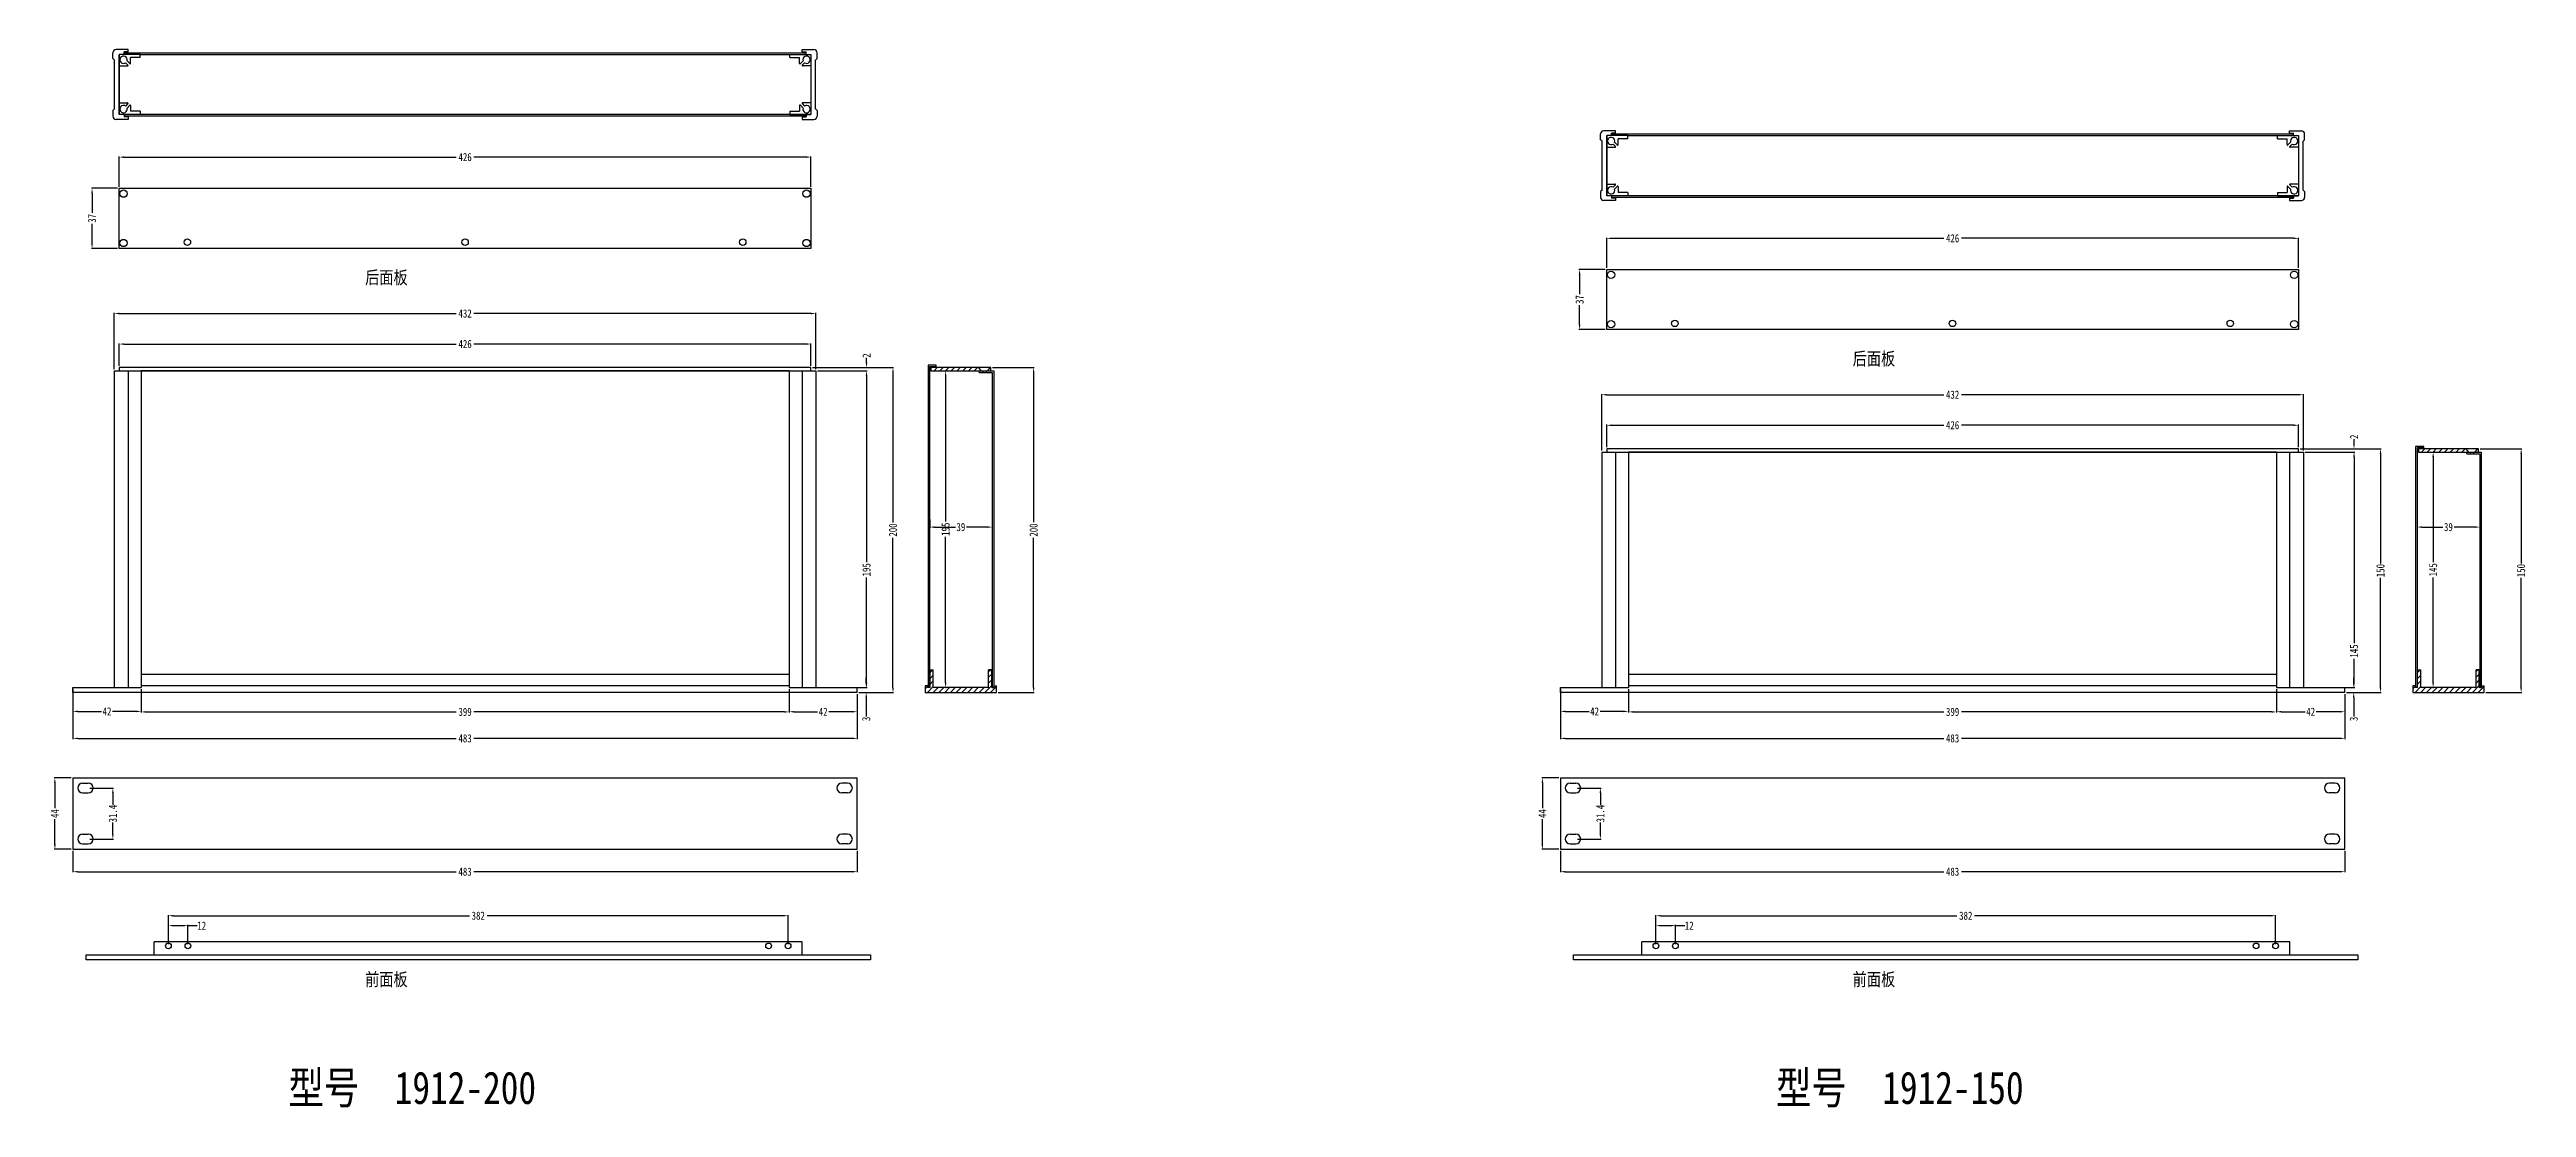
# Model space of a CAD drawing. Extents: x 242 to 3510, y -658 to 94.
# Drawn here: x 1985 to 3510, y -658 to -6 of the extents above; entities that cross this region are included whole.
import ezdxf

# ---------------------------------------------------------------- set-up
doc = ezdxf.new("R2010")
doc.units = 0
doc.header["$LTSCALE"] = 1.21
doc.header["$MEASUREMENT"] = 0
doc.layers.get('0').update_dxf_attribs({"linetype": 'CONTINUOUS'})
doc.layers.get('Defpoints').update_dxf_attribs({"linetype": 'CONTINUOUS'})
doc.styles.get("Standard").update_dxf_attribs({"font": 'txt', "width": 0.8})
doc.dimstyles.get("Standard").update_dxf_attribs({"dimtxt": 0.15625, "dimasz": 0.1875, "dimexe": 0.18, "dimexo": 0.0625, "dimgap": 0.09, "dimtad": 0, "dimtih": 1, "dimtoh": 1, "dimzin": 4, "dimdsep": 46, "dimtxsty": 'Standard', "dimcen": 0.09, "dimadec": 0, "dimazin": 0, "dimtp": 0.01, "dimtm": 0.01, "dimtfac": 1, "dimtofl": 0, "dimtmove": 0, "dimatfit": 3, "dimfxl": 0, "dimtolj": 1, "dimtzin": 4, "dimarcsym": 0})

msp = doc.modelspace()

# ---------------------------------------------------------------- texts
at = {"color": 1, "attachment_point": 1}
for s, insert, char_height, width in [('{\\f宋体|b0|i0|c134|p54;后面板}', (2179.26, -142.48), 8, 49.0692), ('{\\f宋体|b0|i0|c134|p54;后面板}', (3095.26, -192.48), 8, 49.0692), ('{\\f宋体|b0|i0|c134|p54;前面板}', (2179.26, -574.67), 8, 49.0692), ('{\\f宋体|b0|i0|c134|p54;前面板}', (3095.26, -574.67), 8, 49.0692), ('{\\fSimSun|b0|i0|c134|p2;型号}  1912-200', (2132.03, -635.4), 20, 184.3778), ('{\\fSimSun|b0|i0|c134|p2;型号}  1912-150', (3048.03, -635.4), 20, 184.3778)]:
    msp.add_mtext(s, dxfattribs=dict(at, insert=insert, char_height=char_height, width=width))

# ---------------------------------------------------------------- blocks, each defined once
blk = doc.blocks.new('*D42')
at = {"color": 0, "lineweight": -2}
for p, q in [((1999.3, -499.6), (1999.3, -512.7)), ((2482.3, -499.6), (2482.3, -512.7)), ((2002.3, -512.4), (2235.4, -512.4)), ((2479.3, -512.4), (2246.2, -512.4))]:
    blk.add_line(p, q, dxfattribs=at)
at = {"color": 0}
for points in [[(2002.3, -511.9), (2002.3, -512.9), (1999.3, -512.4)], [(2479.3, -511.9), (2479.3, -512.9), (2482.3, -512.4)]]:
    blk.add_solid(points, dxfattribs=at)
at = {"layer": 'Defpoints', "color": 0}
for p in [(1999.3, -498.6), (2482.3, -498.6), (1999.3, -512.4)]:
    blk.add_point(p, dxfattribs=at)
at = {"color": 0, "insert": (2240.8, -512.4), "char_height": 5, "attachment_point": 5}
blk.add_mtext('\\A1;483', dxfattribs=at)
blk = doc.blocks.new('*D43')
at = {"color": 0, "lineweight": -2}
for p, q in [((1998.3, -454.6), (1987.8, -454.6)), ((1988.2, -457.6), (1988.2, -473.2)), ((1988.2, -495.6), (1988.2, -480)), ((1998.3, -498.6), (1987.8, -498.6))]:
    blk.add_line(p, q, dxfattribs=at)
at = {"color": 0}
for points in [[(1987.7, -457.6), (1988.7, -457.6), (1988.2, -454.6)], [(1987.7, -495.6), (1988.7, -495.6), (1988.2, -498.6)]]:
    blk.add_solid(points, dxfattribs=at)
at = {"layer": 'Defpoints', "color": 0}
for p in [(1999.3, -454.6), (1988.2, -498.6), (1999.3, -498.6)]:
    blk.add_point(p, dxfattribs=at)
at = {"color": 0, "insert": (1988.2, -476.6), "char_height": 5, "attachment_point": 5, "rotation": 90}
blk.add_mtext('\\A1;44', dxfattribs=at)
blk = doc.blocks.new('*D44')
at = {"color": 0, "lineweight": -2}
for p, q in [((2565.6, -202), (2591.3, -202)), ((2590.9, -205), (2590.9, -297.2)), ((2590.9, -399), (2590.9, -306.8)), ((2569.1, -402), (2591.3, -402))]:
    blk.add_line(p, q, dxfattribs=at)
at = {"color": 0}
for points in [[(2590.4, -205), (2591.4, -205), (2590.9, -202)], [(2590.4, -399), (2591.4, -399), (2590.9, -402)]]:
    blk.add_solid(points, dxfattribs=at)
at = {"layer": 'Defpoints', "color": 0}
for p in [(2564.6, -202), (2568.1, -402), (2590.9, -402)]:
    blk.add_point(p, dxfattribs=at)
at = {"color": 0, "insert": (2590.9, -302), "char_height": 5, "attachment_point": 5, "rotation": 90}
blk.add_mtext('\\A1;200', dxfattribs=at)
blk = doc.blocks.new('*D45')
at = {"color": 0, "lineweight": -2}
for p, q in [((2027.8, -90.6), (2027.8, -72)), ((2030.8, -72.4), (2235.4, -72.4)), ((2450.8, -72.4), (2246.2, -72.4)), ((2453.8, -90.6), (2453.8, -72))]:
    blk.add_line(p, q, dxfattribs=at)
at = {"color": 0}
for points in [[(2030.8, -71.9), (2030.8, -72.9), (2027.8, -72.4)], [(2450.8, -71.9), (2450.8, -72.9), (2453.8, -72.4)]]:
    blk.add_solid(points, dxfattribs=at)
at = {"layer": 'Defpoints', "color": 0}
for p in [(2453.8, -72.4), (2027.8, -91.6), (2453.8, -91.6)]:
    blk.add_point(p, dxfattribs=at)
at = {"color": 0, "insert": (2240.8, -72.4), "char_height": 5, "attachment_point": 5}
blk.add_mtext('\\A1;426', dxfattribs=at)
blk = doc.blocks.new('*D46')
at = {"color": 0, "lineweight": -2}
for p, q in [((2026.8, -91.6), (2010.7, -91.6)), ((2011.1, -94.6), (2011.1, -106.7)), ((2011.1, -125.6), (2011.1, -113.5)), ((2026.8, -128.6), (2010.7, -128.6))]:
    blk.add_line(p, q, dxfattribs=at)
at = {"color": 0}
for points in [[(2010.6, -94.6), (2011.6, -94.6), (2011.1, -91.6)], [(2010.6, -125.6), (2011.6, -125.6), (2011.1, -128.6)]]:
    blk.add_solid(points, dxfattribs=at)
at = {"layer": 'Defpoints', "color": 0}
for p in [(2011.1, -91.6), (2027.8, -91.6), (2027.8, -128.6)]:
    blk.add_point(p, dxfattribs=at)
at = {"color": 0, "insert": (2011.1, -110.1), "char_height": 5, "attachment_point": 5, "rotation": 90}
blk.add_mtext('\\A1;37', dxfattribs=at)
blk = doc.blocks.new('*D47')
at = {"color": 0, "lineweight": -2}
for p, q in [((2024.8, -203), (2024.8, -168.3)), ((2027.8, -168.7), (2235.4, -168.7)), ((2453.8, -168.7), (2246.2, -168.7)), ((2456.8, -203), (2456.8, -168.3))]:
    blk.add_line(p, q, dxfattribs=at)
at = {"color": 0}
for points in [[(2027.8, -168.2), (2027.8, -169.2), (2024.8, -168.7)], [(2453.8, -168.2), (2453.8, -169.2), (2456.8, -168.7)]]:
    blk.add_solid(points, dxfattribs=at)
at = {"layer": 'Defpoints', "color": 0}
for p in [(2456.8, -168.7), (2024.8, -204), (2456.8, -204)]:
    blk.add_point(p, dxfattribs=at)
at = {"color": 0, "insert": (2240.8, -168.7), "char_height": 5, "attachment_point": 5}
blk.add_mtext('\\A1;432', dxfattribs=at)
blk = doc.blocks.new('*D48')
at = {"color": 0, "lineweight": -2}
for p, q in [((2027.8, -201), (2027.8, -187.1)), ((2030.8, -187.5), (2235.4, -187.5)), ((2450.8, -187.5), (2246.2, -187.5)), ((2453.8, -201), (2453.8, -187.1))]:
    blk.add_line(p, q, dxfattribs=at)
at = {"color": 0}
for points in [[(2030.8, -187), (2030.8, -188), (2027.8, -187.5)], [(2450.8, -187), (2450.8, -188), (2453.8, -187.5)]]:
    blk.add_solid(points, dxfattribs=at)
at = {"layer": 'Defpoints', "color": 0}
for p in [(2453.8, -187.5), (2027.8, -202), (2453.8, -202)]:
    blk.add_point(p, dxfattribs=at)
at = {"color": 0, "insert": (2240.8, -187.5), "char_height": 5, "attachment_point": 5}
blk.add_mtext('\\A1;426', dxfattribs=at)
blk = doc.blocks.new('*D49')
at = {"color": 0, "lineweight": -2}
for p, q in [((2457.8, -204), (2488.4, -204)), ((2488, -207), (2488, -321.7)), ((2488, -396), (2488, -331.3)), ((2457.8, -399), (2488.4, -399))]:
    blk.add_line(p, q, dxfattribs=at)
at = {"color": 0}
for points in [[(2487.5, -207), (2488.5, -207), (2488, -204)], [(2487.5, -396), (2488.5, -396), (2488, -399)]]:
    blk.add_solid(points, dxfattribs=at)
at = {"layer": 'Defpoints', "color": 0}
for p in [(2456.8, -204), (2456.8, -399), (2488, -399)]:
    blk.add_point(p, dxfattribs=at)
at = {"color": 0, "insert": (2488, -326.5), "char_height": 5, "attachment_point": 5, "rotation": 90}
blk.add_mtext('\\A1;195', dxfattribs=at)
blk = doc.blocks.new('*D50')
at = {"color": 0, "lineweight": -2}
for p, q in [((2488, -199), (2488, -196)), ((2454.8, -202), (2488.4, -202)), ((2457.8, -204), (2488.4, -204)), ((2488, -207), (2488, -210))]:
    blk.add_line(p, q, dxfattribs=at)
at = {"color": 0}
for points in [[(2487.5, -199), (2488.5, -199), (2488, -202)], [(2487.5, -207), (2488.5, -207), (2488, -204)]]:
    blk.add_solid(points, dxfattribs=at)
at = {"layer": 'Defpoints', "color": 0}
for p in [(2453.8, -202), (2456.8, -204), (2488, -202)]:
    blk.add_point(p, dxfattribs=at)
at = {"color": 0, "insert": (2488, -194.6), "char_height": 5, "attachment_point": 5, "rotation": 90}
blk.add_mtext('\\A1;2', dxfattribs=at)
blk = doc.blocks.new('*D51')
at = {"color": 0, "lineweight": -2}
for p, q in [((2487.8, -396), (2487.8, -393)), ((2483.3, -399), (2488.2, -399)), ((2483.3, -402.1), (2488.2, -402.1)), ((2487.8, -405.1), (2487.8, -416.9))]:
    blk.add_line(p, q, dxfattribs=at)
at = {"color": 0}
for points in [[(2487.3, -396), (2488.3, -396), (2487.8, -399)], [(2487.3, -405.1), (2488.3, -405.1), (2487.8, -402.1)]]:
    blk.add_solid(points, dxfattribs=at)
at = {"layer": 'Defpoints', "color": 0}
for p in [(2482.3, -399), (2482.3, -402.1), (2487.8, -402.1)]:
    blk.add_point(p, dxfattribs=at)
at = {"color": 0, "insert": (2487.8, -418.3), "char_height": 5, "attachment_point": 5, "rotation": 90}
blk.add_mtext('\\A1;3', dxfattribs=at)
blk = doc.blocks.new('*D52')
at = {"color": 0, "lineweight": -2}
for p, q in [((2041.3, -400), (2041.3, -414.4)), ((2440.3, -400), (2440.3, -414.4)), ((2044.3, -414), (2235.4, -414)), ((2437.3, -414), (2246.2, -414))]:
    blk.add_line(p, q, dxfattribs=at)
at = {"color": 0}
for points in [[(2044.3, -413.5), (2044.3, -414.5), (2041.3, -414)], [(2437.3, -413.5), (2437.3, -414.5), (2440.3, -414)]]:
    blk.add_solid(points, dxfattribs=at)
at = {"layer": 'Defpoints', "color": 0}
for p in [(2041.3, -399), (2440.3, -399), (2440.3, -414)]:
    blk.add_point(p, dxfattribs=at)
at = {"color": 0, "insert": (2240.8, -414), "char_height": 5, "attachment_point": 5}
blk.add_mtext('\\A1;399', dxfattribs=at)
blk = doc.blocks.new('*D53')
at = {"color": 0, "lineweight": -2}
for p, q in [((1999.3, -403), (1999.3, -430.7)), ((2482.3, -403), (2482.3, -430.7)), ((2002.3, -430.3), (2235.4, -430.3)), ((2479.3, -430.3), (2246.2, -430.3))]:
    blk.add_line(p, q, dxfattribs=at)
at = {"color": 0}
for points in [[(2002.3, -429.8), (2002.3, -430.8), (1999.3, -430.3)], [(2479.3, -429.8), (2479.3, -430.8), (2482.3, -430.3)]]:
    blk.add_solid(points, dxfattribs=at)
at = {"layer": 'Defpoints', "color": 0}
for p in [(1999.3, -402), (2482.3, -402), (1999.3, -430.3)]:
    blk.add_point(p, dxfattribs=at)
at = {"color": 0, "insert": (2240.8, -430.3), "char_height": 5, "attachment_point": 5}
blk.add_mtext('\\A1;483', dxfattribs=at)
blk = doc.blocks.new('*D54')
at = {"color": 0, "lineweight": -2}
for p, q in [((1999.3, -400), (1999.3, -414.1)), ((2041.3, -400), (2041.3, -414.1)), ((2002.3, -413.7), (2016.9, -413.7)), ((2038.3, -413.7), (2023.7, -413.7))]:
    blk.add_line(p, q, dxfattribs=at)
at = {"color": 0}
for points in [[(2002.3, -413.2), (2002.3, -414.2), (1999.3, -413.7)], [(2038.3, -413.2), (2038.3, -414.2), (2041.3, -413.7)]]:
    blk.add_solid(points, dxfattribs=at)
at = {"layer": 'Defpoints', "color": 0}
for p in [(1999.3, -399), (2041.3, -399), (2041.3, -413.7)]:
    blk.add_point(p, dxfattribs=at)
at = {"color": 0, "insert": (2020.3, -413.7), "char_height": 5, "attachment_point": 5}
blk.add_mtext('\\A1;42', dxfattribs=at)
blk = doc.blocks.new('*D55')
at = {"color": 0, "lineweight": -2}
for p, q in [((2440.3, -400), (2440.3, -414.3)), ((2482.3, -403), (2482.3, -414.3)), ((2443.3, -413.9), (2457.9, -413.9)), ((2479.3, -413.9), (2464.7, -413.9))]:
    blk.add_line(p, q, dxfattribs=at)
at = {"color": 0}
for points in [[(2443.3, -413.4), (2443.3, -414.4), (2440.3, -413.9)], [(2479.3, -413.4), (2479.3, -414.4), (2482.3, -413.9)]]:
    blk.add_solid(points, dxfattribs=at)
at = {"layer": 'Defpoints', "color": 0}
for p in [(2440.3, -399), (2482.3, -402), (2482.3, -413.9)]:
    blk.add_point(p, dxfattribs=at)
at = {"color": 0, "insert": (2461.3, -413.9), "char_height": 5, "attachment_point": 5}
blk.add_mtext('\\A1;42', dxfattribs=at)
blk = doc.blocks.new('*D56')
at = {"color": 0, "lineweight": -2}
for p, q in [((2009.8, -460.9), (2024.3, -460.9)), ((2023.9, -463.9), (2023.9, -471.2)), ((2023.9, -489.3), (2023.9, -482)), ((2009.8, -492.3), (2024.3, -492.3))]:
    blk.add_line(p, q, dxfattribs=at)
at = {"color": 0}
for points in [[(2023.4, -463.9), (2024.4, -463.9), (2023.9, -460.9)], [(2023.4, -489.3), (2024.4, -489.3), (2023.9, -492.3)]]:
    blk.add_solid(points, dxfattribs=at)
at = {"layer": 'Defpoints', "color": 0}
for p in [(2008.8, -460.9), (2008.8, -492.3), (2023.9, -492.3)]:
    blk.add_point(p, dxfattribs=at)
at = {"color": 0, "insert": (2023.9, -476.6), "char_height": 5, "attachment_point": 5, "rotation": 90}
blk.add_mtext('\\A1;31.4', dxfattribs=at)
blk = doc.blocks.new('*D57')
at = {"color": 0, "lineweight": -2}
for p, q in [((2058.1, -557.1), (2058.1, -539.1)), ((2061.1, -539.5), (2243.5, -539.5)), ((2436.7, -539.5), (2254.3, -539.5)), ((2439.7, -557.1), (2439.7, -539.1))]:
    blk.add_line(p, q, dxfattribs=at)
at = {"color": 0}
for points in [[(2061.1, -539), (2061.1, -540), (2058.1, -539.5)], [(2436.7, -539), (2436.7, -540), (2439.7, -539.5)]]:
    blk.add_solid(points, dxfattribs=at)
at = {"layer": 'Defpoints', "color": 0}
for p in [(2058.1, -539.5), (2058.1, -558.1), (2439.7, -558.1)]:
    blk.add_point(p, dxfattribs=at)
at = {"color": 0, "insert": (2248.9, -539.5), "char_height": 5, "attachment_point": 5}
blk.add_mtext('\\A1;382', dxfattribs=at)
blk = doc.blocks.new('*D58')
at = {"color": 0, "lineweight": -2}
for p, q in [((2058.1, -557.1), (2058.1, -545.2)), ((2061.1, -545.6), (2067.1, -545.6)), ((2070.1, -557.1), (2070.1, -545.2)), ((2070.1, -545.6), (2075.9, -545.6))]:
    blk.add_line(p, q, dxfattribs=at)
at = {"color": 0}
for points in [[(2061.1, -545.1), (2061.1, -546.1), (2058.1, -545.6)], [(2067.1, -545.1), (2067.1, -546.1), (2070.1, -545.6)]]:
    blk.add_solid(points, dxfattribs=at)
at = {"layer": 'Defpoints', "color": 0}
for p in [(2058.1, -545.6), (2058.1, -558.1), (2070.1, -558.1)]:
    blk.add_point(p, dxfattribs=at)
at = {"color": 0, "insert": (2078.6, -545.6), "char_height": 5, "attachment_point": 5}
blk.add_mtext('\\A1;12', dxfattribs=at)
blk = doc.blocks.new('*D59')
at = {"color": 0, "lineweight": -2}
for p, q in [((2526.9, -295.6), (2526.9, -300.6)), ((2529.9, -300.2), (2542.7, -300.2)), ((2562.4, -300.2), (2549.6, -300.2)), ((2565.4, -296), (2565.4, -300.6))]:
    blk.add_line(p, q, dxfattribs=at)
at = {"color": 0}
for points in [[(2529.9, -299.7), (2529.9, -300.7), (2526.9, -300.2)], [(2562.4, -299.7), (2562.4, -300.7), (2565.4, -300.2)]]:
    blk.add_solid(points, dxfattribs=at)
at = {"layer": 'Defpoints', "color": 0}
for p in [(2526.9, -294.6), (2526.9, -300.2), (2565.4, -295)]:
    blk.add_point(p, dxfattribs=at)
at = {"color": 0, "insert": (2546.1, -300.2), "char_height": 5, "attachment_point": 5}
blk.add_mtext('\\A1;39', dxfattribs=at)
blk = doc.blocks.new('*D60')
at = {"color": 0, "lineweight": -2}
for p, q in [((2536.7, -207), (2536.7, -296.7)), ((2537.7, -204), (2537.1, -204)), ((2536.7, -396), (2536.7, -306.3)), ((2536.6, -399), (2537.1, -399))]:
    blk.add_line(p, q, dxfattribs=at)
at = {"color": 0}
for points in [[(2536.2, -207), (2537.2, -207), (2536.7, -204)], [(2536.2, -396), (2537.2, -396), (2536.7, -399)]]:
    blk.add_solid(points, dxfattribs=at)
at = {"layer": 'Defpoints', "color": 0}
for p in [(2536.7, -204), (2536.7, -204), (2535.6, -399)]:
    blk.add_point(p, dxfattribs=at)
at = {"color": 0, "insert": (2536.7, -301.5), "char_height": 5, "attachment_point": 5, "rotation": 90}
blk.add_mtext('\\A1;195', dxfattribs=at)
blk = doc.blocks.new('*D41')
at = {"color": 0, "lineweight": -2}
for p, q in [((2454.8, -202), (2504.7, -202)), ((2504.3, -205), (2504.3, -297.3)), ((2504.3, -399.1), (2504.3, -306.8)), ((2483.3, -402.1), (2504.7, -402.1))]:
    blk.add_line(p, q, dxfattribs=at)
at = {"color": 0}
for points in [[(2503.8, -205), (2504.8, -205), (2504.3, -202)], [(2503.8, -399.1), (2504.8, -399.1), (2504.3, -402.1)]]:
    blk.add_solid(points, dxfattribs=at)
at = {"layer": 'Defpoints', "color": 0}
for p in [(2453.8, -202), (2482.3, -402.1), (2504.3, -402.1)]:
    blk.add_point(p, dxfattribs=at)
at = {"color": 0, "insert": (2504.3, -302), "char_height": 5, "attachment_point": 5, "rotation": 90}
blk.add_mtext('\\A1;200', dxfattribs=at)
blk = doc.blocks.new('*D61')
at = {"color": 0, "lineweight": -2}
for p, q in [((2915.3, -499.6), (2915.3, -512.7)), ((3398.3, -499.6), (3398.3, -512.7)), ((2918.3, -512.4), (3151.4, -512.4)), ((3395.3, -512.4), (3162.2, -512.4))]:
    blk.add_line(p, q, dxfattribs=at)
at = {"color": 0}
for points in [[(2918.3, -511.9), (2918.3, -512.9), (2915.3, -512.4)], [(3395.3, -511.9), (3395.3, -512.9), (3398.3, -512.4)]]:
    blk.add_solid(points, dxfattribs=at)
at = {"layer": 'Defpoints', "color": 0}
for p in [(2915.3, -498.6), (3398.3, -498.6), (2915.3, -512.4)]:
    blk.add_point(p, dxfattribs=at)
at = {"color": 0, "insert": (3156.8, -512.4), "char_height": 5, "attachment_point": 5}
blk.add_mtext('\\A1;483', dxfattribs=at)
blk = doc.blocks.new('*D62')
at = {"color": 0, "lineweight": -2}
for p, q in [((2914.3, -454.6), (2903.8, -454.6)), ((2904.2, -457.6), (2904.2, -473.2)), ((2904.2, -495.6), (2904.2, -480)), ((2914.3, -498.6), (2903.8, -498.6))]:
    blk.add_line(p, q, dxfattribs=at)
at = {"color": 0}
for points in [[(2903.7, -457.6), (2904.7, -457.6), (2904.2, -454.6)], [(2903.7, -495.6), (2904.7, -495.6), (2904.2, -498.6)]]:
    blk.add_solid(points, dxfattribs=at)
at = {"layer": 'Defpoints', "color": 0}
for p in [(2915.3, -454.6), (2904.2, -498.6), (2915.3, -498.6)]:
    blk.add_point(p, dxfattribs=at)
at = {"color": 0, "insert": (2904.2, -476.6), "char_height": 5, "attachment_point": 5, "rotation": 90}
blk.add_mtext('\\A1;44', dxfattribs=at)
blk = doc.blocks.new('*D63')
at = {"color": 0, "lineweight": -2}
for p, q in [((3481.6, -252), (3507.3, -252)), ((3506.9, -255), (3506.9, -322.6)), ((3506.9, -399), (3506.9, -331.4)), ((3485.1, -402), (3507.3, -402))]:
    blk.add_line(p, q, dxfattribs=at)
at = {"color": 0}
for points in [[(3506.4, -255), (3507.4, -255), (3506.9, -252)], [(3506.4, -399), (3507.4, -399), (3506.9, -402)]]:
    blk.add_solid(points, dxfattribs=at)
at = {"layer": 'Defpoints', "color": 0}
for p in [(3480.6, -252), (3484.1, -402), (3506.9, -402)]:
    blk.add_point(p, dxfattribs=at)
at = {"color": 0, "insert": (3506.9, -327), "char_height": 5, "attachment_point": 5, "rotation": 90}
blk.add_mtext('\\A1;150', dxfattribs=at)
blk = doc.blocks.new('*D64')
at = {"color": 0, "lineweight": -2}
for p, q in [((2943.8, -140.6), (2943.8, -122)), ((2946.8, -122.4), (3151.4, -122.4)), ((3366.8, -122.4), (3162.2, -122.4)), ((3369.8, -140.6), (3369.8, -122))]:
    blk.add_line(p, q, dxfattribs=at)
at = {"color": 0}
for points in [[(2946.8, -121.9), (2946.8, -122.9), (2943.8, -122.4)], [(3366.8, -121.9), (3366.8, -122.9), (3369.8, -122.4)]]:
    blk.add_solid(points, dxfattribs=at)
at = {"layer": 'Defpoints', "color": 0}
for p in [(3369.8, -122.4), (2943.8, -141.6), (3369.8, -141.6)]:
    blk.add_point(p, dxfattribs=at)
at = {"color": 0, "insert": (3156.8, -122.4), "char_height": 5, "attachment_point": 5}
blk.add_mtext('\\A1;426', dxfattribs=at)
blk = doc.blocks.new('*D65')
at = {"color": 0, "lineweight": -2}
for p, q in [((2942.8, -141.6), (2926.7, -141.6)), ((2927.1, -144.6), (2927.1, -156.7)), ((2927.1, -175.6), (2927.1, -163.5)), ((2942.8, -178.6), (2926.7, -178.6))]:
    blk.add_line(p, q, dxfattribs=at)
at = {"color": 0}
for points in [[(2926.6, -144.6), (2927.6, -144.6), (2927.1, -141.6)], [(2926.6, -175.6), (2927.6, -175.6), (2927.1, -178.6)]]:
    blk.add_solid(points, dxfattribs=at)
at = {"layer": 'Defpoints', "color": 0}
for p in [(2927.1, -141.6), (2943.8, -141.6), (2943.8, -178.6)]:
    blk.add_point(p, dxfattribs=at)
at = {"color": 0, "insert": (2927.1, -160.1), "char_height": 5, "attachment_point": 5, "rotation": 90}
blk.add_mtext('\\A1;37', dxfattribs=at)
blk = doc.blocks.new('*D66')
at = {"color": 0, "lineweight": -2}
for p, q in [((2940.8, -253), (2940.8, -218.3)), ((2943.8, -218.7), (3151.4, -218.7)), ((3369.8, -218.7), (3162.2, -218.7)), ((3372.8, -253), (3372.8, -218.3))]:
    blk.add_line(p, q, dxfattribs=at)
at = {"color": 0}
for points in [[(2943.8, -218.2), (2943.8, -219.2), (2940.8, -218.7)], [(3369.8, -218.2), (3369.8, -219.2), (3372.8, -218.7)]]:
    blk.add_solid(points, dxfattribs=at)
at = {"layer": 'Defpoints', "color": 0}
for p in [(3372.8, -218.7), (2940.8, -254), (3372.8, -254)]:
    blk.add_point(p, dxfattribs=at)
at = {"color": 0, "insert": (3156.8, -218.7), "char_height": 5, "attachment_point": 5}
blk.add_mtext('\\A1;432', dxfattribs=at)
blk = doc.blocks.new('*D67')
at = {"color": 0, "lineweight": -2}
for p, q in [((2943.8, -251), (2943.8, -237.1)), ((2946.8, -237.5), (3151.4, -237.5)), ((3366.8, -237.5), (3162.2, -237.5)), ((3369.8, -251), (3369.8, -237.1))]:
    blk.add_line(p, q, dxfattribs=at)
at = {"color": 0}
for points in [[(2946.8, -237), (2946.8, -238), (2943.8, -237.5)], [(3366.8, -237), (3366.8, -238), (3369.8, -237.5)]]:
    blk.add_solid(points, dxfattribs=at)
at = {"layer": 'Defpoints', "color": 0}
for p in [(3369.8, -237.5), (2943.8, -252), (3369.8, -252)]:
    blk.add_point(p, dxfattribs=at)
at = {"color": 0, "insert": (3156.8, -237.5), "char_height": 5, "attachment_point": 5}
blk.add_mtext('\\A1;426', dxfattribs=at)
blk = doc.blocks.new('*D68')
at = {"color": 0, "lineweight": -2}
for p, q in [((3373.8, -254), (3404.4, -254)), ((3404, -257), (3404, -371.7)), ((3404, -396), (3404, -381.3)), ((3373.8, -399), (3404.4, -399))]:
    blk.add_line(p, q, dxfattribs=at)
at = {"color": 0}
for points in [[(3403.5, -257), (3404.5, -257), (3404, -254)], [(3403.5, -396), (3404.5, -396), (3404, -399)]]:
    blk.add_solid(points, dxfattribs=at)
at = {"layer": 'Defpoints', "color": 0}
for p in [(3372.8, -254), (3372.8, -399), (3404, -399)]:
    blk.add_point(p, dxfattribs=at)
at = {"color": 0, "insert": (3404, -376.5), "char_height": 5, "attachment_point": 5, "rotation": 90}
blk.add_mtext('\\A1;145', dxfattribs=at)
blk = doc.blocks.new('*D69')
at = {"color": 0, "lineweight": -2}
for p, q in [((3370.8, -252), (3404.4, -252)), ((3373.8, -254), (3404.4, -254)), ((3404, -249), (3404, -246)), ((3404, -257), (3404, -260))]:
    blk.add_line(p, q, dxfattribs=at)
at = {"color": 0}
for points in [[(3403.5, -249), (3404.5, -249), (3404, -252)], [(3403.5, -257), (3404.5, -257), (3404, -254)]]:
    blk.add_solid(points, dxfattribs=at)
at = {"layer": 'Defpoints', "color": 0}
for p in [(3369.8, -252), (3372.8, -254), (3404, -252)]:
    blk.add_point(p, dxfattribs=at)
at = {"color": 0, "insert": (3404, -244.6), "char_height": 5, "attachment_point": 5, "rotation": 90}
blk.add_mtext('\\A1;2', dxfattribs=at)
blk = doc.blocks.new('*D70')
at = {"color": 0, "lineweight": -2}
for p, q in [((3403.8, -396), (3403.8, -393)), ((3399.3, -399), (3404.2, -399)), ((3399.3, -402.1), (3404.2, -402.1)), ((3403.8, -405.1), (3403.8, -416.9))]:
    blk.add_line(p, q, dxfattribs=at)
at = {"color": 0}
for points in [[(3403.3, -396), (3404.3, -396), (3403.8, -399)], [(3403.3, -405.1), (3404.3, -405.1), (3403.8, -402.1)]]:
    blk.add_solid(points, dxfattribs=at)
at = {"layer": 'Defpoints', "color": 0}
for p in [(3398.3, -399), (3398.3, -402.1), (3403.8, -402.1)]:
    blk.add_point(p, dxfattribs=at)
at = {"color": 0, "insert": (3403.8, -418.3), "char_height": 5, "attachment_point": 5, "rotation": 90}
blk.add_mtext('\\A1;3', dxfattribs=at)
blk = doc.blocks.new('*D71')
at = {"color": 0, "lineweight": -2}
for p, q in [((2957.3, -400), (2957.3, -414.4)), ((3356.3, -400), (3356.3, -414.4)), ((2960.3, -414), (3151.4, -414)), ((3353.3, -414), (3162.2, -414))]:
    blk.add_line(p, q, dxfattribs=at)
at = {"color": 0}
for points in [[(2960.3, -413.5), (2960.3, -414.5), (2957.3, -414)], [(3353.3, -413.5), (3353.3, -414.5), (3356.3, -414)]]:
    blk.add_solid(points, dxfattribs=at)
at = {"layer": 'Defpoints', "color": 0}
for p in [(2957.3, -399), (3356.3, -399), (3356.3, -414)]:
    blk.add_point(p, dxfattribs=at)
at = {"color": 0, "insert": (3156.8, -414), "char_height": 5, "attachment_point": 5}
blk.add_mtext('\\A1;399', dxfattribs=at)
blk = doc.blocks.new('*D72')
at = {"color": 0, "lineweight": -2}
for p, q in [((2915.3, -403), (2915.3, -430.7)), ((3398.3, -403), (3398.3, -430.7)), ((2918.3, -430.3), (3151.4, -430.3)), ((3395.3, -430.3), (3162.2, -430.3))]:
    blk.add_line(p, q, dxfattribs=at)
at = {"color": 0}
for points in [[(2918.3, -429.8), (2918.3, -430.8), (2915.3, -430.3)], [(3395.3, -429.8), (3395.3, -430.8), (3398.3, -430.3)]]:
    blk.add_solid(points, dxfattribs=at)
at = {"layer": 'Defpoints', "color": 0}
for p in [(2915.3, -402), (3398.3, -402), (2915.3, -430.3)]:
    blk.add_point(p, dxfattribs=at)
at = {"color": 0, "insert": (3156.8, -430.3), "char_height": 5, "attachment_point": 5}
blk.add_mtext('\\A1;483', dxfattribs=at)
blk = doc.blocks.new('*D73')
at = {"color": 0, "lineweight": -2}
for p, q in [((2915.3, -400), (2915.3, -414.1)), ((2957.3, -400), (2957.3, -414.1)), ((2918.3, -413.7), (2932.9, -413.7)), ((2954.3, -413.7), (2939.7, -413.7))]:
    blk.add_line(p, q, dxfattribs=at)
at = {"color": 0}
for points in [[(2918.3, -413.2), (2918.3, -414.2), (2915.3, -413.7)], [(2954.3, -413.2), (2954.3, -414.2), (2957.3, -413.7)]]:
    blk.add_solid(points, dxfattribs=at)
at = {"layer": 'Defpoints', "color": 0}
for p in [(2915.3, -399), (2957.3, -399), (2957.3, -413.7)]:
    blk.add_point(p, dxfattribs=at)
at = {"color": 0, "insert": (2936.3, -413.7), "char_height": 5, "attachment_point": 5}
blk.add_mtext('\\A1;42', dxfattribs=at)
blk = doc.blocks.new('*D74')
at = {"color": 0, "lineweight": -2}
for p, q in [((3356.3, -400), (3356.3, -414.3)), ((3398.3, -403), (3398.3, -414.3)), ((3359.3, -413.9), (3373.9, -413.9)), ((3395.3, -413.9), (3380.7, -413.9))]:
    blk.add_line(p, q, dxfattribs=at)
at = {"color": 0}
for points in [[(3359.3, -413.4), (3359.3, -414.4), (3356.3, -413.9)], [(3395.3, -413.4), (3395.3, -414.4), (3398.3, -413.9)]]:
    blk.add_solid(points, dxfattribs=at)
at = {"layer": 'Defpoints', "color": 0}
for p in [(3356.3, -399), (3398.3, -402), (3398.3, -413.9)]:
    blk.add_point(p, dxfattribs=at)
at = {"color": 0, "insert": (3377.3, -413.9), "char_height": 5, "attachment_point": 5}
blk.add_mtext('\\A1;42', dxfattribs=at)
blk = doc.blocks.new('*D75')
at = {"color": 0, "lineweight": -2}
for p, q in [((2925.8, -460.9), (2940.3, -460.9)), ((2939.9, -463.9), (2939.9, -471.2)), ((2939.9, -489.3), (2939.9, -482)), ((2925.8, -492.3), (2940.3, -492.3))]:
    blk.add_line(p, q, dxfattribs=at)
at = {"color": 0}
for points in [[(2939.4, -463.9), (2940.4, -463.9), (2939.9, -460.9)], [(2939.4, -489.3), (2940.4, -489.3), (2939.9, -492.3)]]:
    blk.add_solid(points, dxfattribs=at)
at = {"layer": 'Defpoints', "color": 0}
for p in [(2924.8, -460.9), (2924.8, -492.3), (2939.9, -492.3)]:
    blk.add_point(p, dxfattribs=at)
at = {"color": 0, "insert": (2939.9, -476.6), "char_height": 5, "attachment_point": 5, "rotation": 90}
blk.add_mtext('\\A1;31.4', dxfattribs=at)
blk = doc.blocks.new('*D76')
at = {"color": 0, "lineweight": -2}
for p, q in [((2974.1, -557.1), (2974.1, -539.1)), ((2977.1, -539.5), (3159.5, -539.5)), ((3352.7, -539.5), (3170.3, -539.5)), ((3355.7, -557.1), (3355.7, -539.1))]:
    blk.add_line(p, q, dxfattribs=at)
at = {"color": 0}
for points in [[(2977.1, -539), (2977.1, -540), (2974.1, -539.5)], [(3352.7, -539), (3352.7, -540), (3355.7, -539.5)]]:
    blk.add_solid(points, dxfattribs=at)
at = {"layer": 'Defpoints', "color": 0}
for p in [(2974.1, -539.5), (2974.1, -558.1), (3355.7, -558.1)]:
    blk.add_point(p, dxfattribs=at)
at = {"color": 0, "insert": (3164.9, -539.5), "char_height": 5, "attachment_point": 5}
blk.add_mtext('\\A1;382', dxfattribs=at)
blk = doc.blocks.new('*D77')
at = {"color": 0, "lineweight": -2}
for p, q in [((2974.1, -557.1), (2974.1, -545.2)), ((2977.1, -545.6), (2983.1, -545.6)), ((2986.1, -557.1), (2986.1, -545.2)), ((2986.1, -545.6), (2991.9, -545.6))]:
    blk.add_line(p, q, dxfattribs=at)
at = {"color": 0}
for points in [[(2977.1, -545.1), (2977.1, -546.1), (2974.1, -545.6)], [(2983.1, -545.1), (2983.1, -546.1), (2986.1, -545.6)]]:
    blk.add_solid(points, dxfattribs=at)
at = {"layer": 'Defpoints', "color": 0}
for p in [(2974.1, -545.6), (2974.1, -558.1), (2986.1, -558.1)]:
    blk.add_point(p, dxfattribs=at)
at = {"color": 0, "insert": (2994.6, -545.6), "char_height": 5, "attachment_point": 5}
blk.add_mtext('\\A1;12', dxfattribs=at)
blk = doc.blocks.new('*D78')
at = {"color": 0, "lineweight": -2}
for p, q in [((3442.9, -295.6), (3442.9, -300.6)), ((3445.9, -300.2), (3458.7, -300.2)), ((3478.4, -300.2), (3465.6, -300.2)), ((3481.4, -296), (3481.4, -300.6))]:
    blk.add_line(p, q, dxfattribs=at)
at = {"color": 0}
for points in [[(3445.9, -299.7), (3445.9, -300.7), (3442.9, -300.2)], [(3478.4, -299.7), (3478.4, -300.7), (3481.4, -300.2)]]:
    blk.add_solid(points, dxfattribs=at)
at = {"layer": 'Defpoints', "color": 0}
for p in [(3442.9, -294.6), (3442.9, -300.2), (3481.4, -295)]:
    blk.add_point(p, dxfattribs=at)
at = {"color": 0, "insert": (3462.1, -300.2), "char_height": 5, "attachment_point": 5}
blk.add_mtext('\\A1;39', dxfattribs=at)
blk = doc.blocks.new('*D79')
at = {"color": 0, "lineweight": -2}
for p, q in [((3452.7, -257), (3452.7, -321.7)), ((3453.7, -254), (3453.1, -254)), ((3452.7, -396), (3452.7, -331.3)), ((3452.6, -399), (3453.1, -399))]:
    blk.add_line(p, q, dxfattribs=at)
at = {"color": 0}
for points in [[(3452.2, -257), (3453.2, -257), (3452.7, -254)], [(3452.2, -396), (3453.2, -396), (3452.7, -399)]]:
    blk.add_solid(points, dxfattribs=at)
at = {"layer": 'Defpoints', "color": 0}
for p in [(3452.7, -254), (3452.7, -254), (3451.6, -399)]:
    blk.add_point(p, dxfattribs=at)
at = {"color": 0, "insert": (3452.7, -326.5), "char_height": 5, "attachment_point": 5, "rotation": 90}
blk.add_mtext('\\A1;145', dxfattribs=at)
blk = doc.blocks.new('*D80')
at = {"color": 0, "lineweight": -2}
for p, q in [((3370.8, -252), (3420.7, -252)), ((3420.3, -255), (3420.3, -322.6)), ((3420.3, -399.1), (3420.3, -331.5)), ((3399.3, -402.1), (3420.7, -402.1))]:
    blk.add_line(p, q, dxfattribs=at)
at = {"color": 0}
for points in [[(3419.8, -255), (3420.8, -255), (3420.3, -252)], [(3419.8, -399.1), (3420.8, -399.1), (3420.3, -402.1)]]:
    blk.add_solid(points, dxfattribs=at)
at = {"layer": 'Defpoints', "color": 0}
for p in [(3369.8, -252), (3398.3, -402.1), (3420.3, -402.1)]:
    blk.add_point(p, dxfattribs=at)
at = {"color": 0, "insert": (3420.3, -327), "char_height": 5, "attachment_point": 5, "rotation": 90}
blk.add_mtext('\\A1;150', dxfattribs=at)

# ---------------------------------------------------------------- dimensions: what is measured, and where the dimension line sits
at = {"color": 1}
for base, p1, p2, picture, middle in [((2453.78, -72.42), (2027.78, -91.58), (2453.78, -91.58), '*D45', (2240.78, -72.42)), ((3369.78, -122.42), (2943.78, -141.58), (3369.78, -141.58), '*D64', (3156.78, -122.42)), ((2453.78, -187.46), (2027.78, -202), (2453.78, -202), '*D48', (2240.78, -187.46)), ((3369.78, -237.46), (2943.78, -252), (3369.78, -252), '*D67', (3156.78, -237.46)), ((2041.28, -413.69), (1999.28, -399), (2041.28, -399), '*D54', (2020.28, -413.69)), ((1999.28, -430.31), (2482.28, -402), (1999.28, -402), '*D53', (2240.78, -430.31)), ((2440.28, -413.96), (2041.28, -399), (2440.28, -399), '*D52', (2240.78, -413.96)), ((2482.28, -413.94), (2440.28, -399), (2482.28, -402), '*D55', (2461.28, -413.94)), ((2957.28, -413.69), (2915.28, -399), (2957.28, -399), '*D73', (2936.28, -413.69)), ((2915.28, -430.31), (3398.28, -402), (2915.28, -402), '*D72', (3156.78, -430.31)), ((3356.28, -413.96), (2957.28, -399), (3356.28, -399), '*D71', (3156.78, -413.96)), ((3398.28, -413.94), (3356.28, -399), (3398.28, -402), '*D74', (3377.28, -413.94)), ((1999.28, -512.35), (2482.28, -498.58), (1999.28, -498.58), '*D42', (2240.78, -512.35)), ((2915.28, -512.35), (3398.28, -498.58), (2915.28, -498.58), '*D61', (3156.78, -512.35)), ((2058.1, -539.48), (2439.7, -558.06), (2058.1, -558.06), '*D57', (2248.9, -539.48)), ((2974.1, -539.48), (3355.7, -558.06), (2974.1, -558.06), '*D76', (3164.9, -539.48))]:
    dim = msp.add_linear_dim(base=base, p1=p1, p2=p2, dimstyle='Standard', override={"dimtxt": 5, "dimasz": 3, "dimexe": 0.396, "dimexo": 1, "dimtih": 0, "dimtoh": 0, "dimdec": 0, "dimzin": 0, "dimcen": 0, "dimtp": 0, "dimtm": 0, "dimtdec": 0, "dimtzin": 0}, dxfattribs=at)
    dim.commit()
    dim.dimension.update_dxf_attribs({"geometry": picture, "text_midpoint": middle})
for base, p1, p2, override, picture, middle in [((2011.06, -91.58), (2027.78, -128.58), (2027.78, -91.58), {"dimtxt": 5, "dimasz": 3, "dimexe": 0.396, "dimexo": 1, "dimtih": 0, "dimtoh": 0, "dimdec": 0, "dimzin": 0, "dimcen": 0, "dimtp": 0, "dimtm": 0, "dimtdec": 0, "dimtzin": 0}, '*D46', (2011.06, -110.08)), ((2927.06, -141.58), (2943.78, -178.58), (2943.78, -141.58), {"dimtxt": 5, "dimasz": 3, "dimexe": 0.396, "dimexo": 1, "dimtih": 0, "dimtoh": 0, "dimdec": 0, "dimzin": 0, "dimcen": 0, "dimtp": 0, "dimtm": 0, "dimtdec": 0, "dimtzin": 0}, '*D65', (2927.06, -160.08)), ((2504.32, -402.08), (2453.78, -202), (2482.28, -402.08), {"dimtxt": 5, "dimasz": 3, "dimexe": 0.396, "dimexo": 1, "dimtih": 0, "dimtoh": 0, "dimdec": 0, "dimzin": 0, "dimcen": 0, "dimtp": 0, "dimtm": 0, "dimtdec": 0, "dimtzin": 0}, '*D41', (2504.32, -302.04)), ((2536.67, -204), (2535.61, -399), (2536.66, -204), {"dimtxt": 5, "dimasz": 3, "dimexe": 0.396, "dimexo": 1, "dimtih": 0, "dimtoh": 0, "dimdec": 0, "dimzin": 0, "dimcen": 0, "dimtp": 0, "dimtm": 0, "dimtdec": 0, "dimtzin": 0}, '*D60', (2536.67, -301.5)), ((2590.89, -402), (2564.62, -202), (2568.13, -402), {"dimtxt": 5, "dimasz": 3, "dimexe": 0.396, "dimexo": 1, "dimtih": 0, "dimtoh": 0, "dimdec": 0, "dimzin": 0, "dimcen": 0, "dimtp": 0, "dimtm": 0, "dimtdec": 0, "dimtzin": 0}, '*D44', (2590.89, -302)), ((3420.32, -402.08), (3369.78, -252), (3398.28, -402.08), {"dimtxt": 5, "dimasz": 3, "dimexe": 0.396, "dimexo": 1, "dimtih": 0, "dimtoh": 0, "dimdec": 0, "dimzin": 0, "dimcen": 0, "dimtp": 0, "dimtm": 0, "dimtdec": 0, "dimtzin": 0}, '*D80', (3420.32, -327.04)), ((3452.68, -254), (3451.61, -399), (3452.66, -254), {"dimtxt": 5, "dimasz": 3, "dimexe": 0.396, "dimexo": 1, "dimtih": 0, "dimtoh": 0, "dimdec": 0, "dimzin": 0, "dimcen": 0, "dimtp": 0, "dimtm": 0, "dimtdec": 0, "dimtzin": 0}, '*D79', (3452.68, -326.5)), ((3506.89, -402), (3480.62, -252), (3484.13, -402), {"dimtxt": 5, "dimasz": 3, "dimexe": 0.396, "dimexo": 1, "dimtih": 0, "dimtoh": 0, "dimdec": 0, "dimzin": 0, "dimcen": 0, "dimtp": 0, "dimtm": 0, "dimtdec": 0, "dimtzin": 0}, '*D63', (3506.89, -327)), ((1988.19, -498.58), (1999.28, -454.58), (1999.28, -498.58), {"dimtxt": 5, "dimasz": 3, "dimexe": 0.396, "dimexo": 1, "dimtih": 0, "dimtoh": 0, "dimdec": 0, "dimzin": 0, "dimcen": 0, "dimtp": 0, "dimtm": 0, "dimtdec": 0, "dimtzin": 0}, '*D43', (1988.19, -476.58)), ((2904.19, -498.58), (2915.28, -454.58), (2915.28, -498.58), {"dimtxt": 5, "dimasz": 3, "dimexe": 0.396, "dimexo": 1, "dimtih": 0, "dimtoh": 0, "dimdec": 0, "dimzin": 0, "dimcen": 0, "dimtp": 0, "dimtm": 0, "dimtdec": 0, "dimtzin": 0}, '*D62', (2904.19, -476.58)), ((2023.89, -492.28), (2008.78, -460.88), (2008.78, -492.28), {"dimtxt": 5, "dimasz": 3, "dimexe": 0.396, "dimexo": 1, "dimtih": 0, "dimtoh": 0, "dimdec": 1, "dimzin": 0, "dimcen": 0, "dimtp": 0, "dimtm": 0, "dimtdec": 0, "dimtzin": 0}, '*D56', (2023.89, -476.58)), ((2939.89, -492.28), (2924.78, -460.88), (2924.78, -492.28), {"dimtxt": 5, "dimasz": 3, "dimexe": 0.396, "dimexo": 1, "dimtih": 0, "dimtoh": 0, "dimdec": 1, "dimzin": 0, "dimcen": 0, "dimtp": 0, "dimtm": 0, "dimtdec": 0, "dimtzin": 0}, '*D75', (2939.89, -476.58))]:
    dim = msp.add_linear_dim(base=base, p1=p1, p2=p2, angle=90, dimstyle='Standard', override=override, dxfattribs=at)
    dim.commit()
    dim.dimension.update_dxf_attribs({"geometry": picture, "text_midpoint": middle})
for base, p1, p2, picture, middle in [((2456.78, -168.67), (2024.78, -204), (2456.78, -204), '*D47', (2240.78, -168.67)), ((3372.78, -218.67), (2940.78, -254), (3372.78, -254), '*D66', (3156.78, -218.67)), ((2526.8768522, -300.2200178), (2565.3768522, -294.98975781), (2526.8768522, -294.59888485), '*D59', (2546.1268522, -300.2200178)), ((3442.87737779, -300.2200178), (3481.37737779, -294.98975781), (3442.87737779, -294.59888485), '*D78', (3462.12737779, -300.2200178)), ((2058.1, -545.63), (2070.1, -558.06), (2058.1, -558.06), '*D58', (2078.64, -545.63)), ((2974.1, -545.63), (2986.1, -558.06), (2974.1, -558.06), '*D77', (2994.64, -545.63))]:
    dim = msp.add_linear_dim(base=base, p1=p1, p2=p2, dimstyle='Standard', override={"dimtxt": 5, "dimasz": 3, "dimexe": 0.396, "dimexo": 1, "dimtih": 0, "dimtoh": 0, "dimdec": 0, "dimzin": 0, "dimcen": 0, "dimtp": 0, "dimtm": 0, "dimtdec": 0, "dimtzin": 0}, dxfattribs=at)
    dim.commit()
    dim.dimension.update_dxf_attribs({"geometry": picture, "text_midpoint": middle, "dimtype": 160})
for base, p1, p2, picture, middle in [((2487.97, -202), (2456.78, -204), (2453.78, -202), '*D50', (2487.97, -194.58)), ((2488.02, -399), (2456.78, -204), (2456.78, -399), '*D49', (2488.02, -326.5)), ((3403.97, -252), (3372.78, -254), (3369.78, -252), '*D69', (3403.97, -244.58)), ((3404.02, -399), (3372.78, -254), (3372.78, -399), '*D68', (3404.02, -376.5)), ((2487.85, -402.08), (2482.28, -399), (2482.28, -402.08), '*D51', (2487.85, -418.34)), ((3403.85, -402.08), (3398.28, -399), (3398.28, -402.08), '*D70', (3403.85, -418.34))]:
    dim = msp.add_linear_dim(base=base, p1=p1, p2=p2, angle=90, dimstyle='Standard', override={"dimtxt": 5, "dimasz": 3, "dimexe": 0.396, "dimexo": 1, "dimtih": 0, "dimtoh": 0, "dimdec": 0, "dimzin": 0, "dimcen": 0, "dimtp": 0, "dimtm": 0, "dimtdec": 0, "dimtzin": 0}, dxfattribs=at)
    dim.commit()
    dim.dimension.update_dxf_attribs({"geometry": picture, "text_midpoint": middle, "dimtype": 160})

# ---------------------------------------------------------------- hatches: boundary and pattern name
h = msp.add_hatch()
h.set_pattern_fill('ANSI31', color=2, scale=20, style=0)
h.set_pattern_definition([(45, (1686.5694, -50), (-1.767767, 1.767767), [])])
h.paths.add_polyline_path([(2564.62, -204), (2564.62, -202), (2564.12, -202), (2562.62, -204)])
h.paths.add_polyline_path([(2558.62, -204), (2557.12, -202), (2527.62, -202), (2527.62, -204)])
h = msp.add_hatch()
h.set_pattern_fill('ANSI31', color=2, scale=20, style=0)
h.set_pattern_definition([(45, (2602.57, -100), (-1.767767, 1.767767), [])])
h.paths.add_polyline_path([(3480.62, -254), (3480.62, -252), (3480.12, -252), (3478.62, -254)])
h.paths.add_polyline_path([(3474.62, -254), (3473.12, -252), (3443.62, -252), (3443.62, -254)])
h = msp.add_hatch()
h.set_pattern_fill('ANSI31', color=2, scale=20, style=0)
h.set_pattern_definition([(45, (1686.5694, 0), (-1.767767, 1.767767), [])])
h.paths.add_polyline_path([(2529.13, -399), (2529.13, -388), (2527.13, -388), (2527.13, -399), (2525.63, -399), (2525.63, -398), (2524.13, -398), (2524.13, -399), (2524.13, -402), (2568.13, -402), (2568.13, -398), (2566.63, -398), (2566.63, -399), (2565.13, -399), (2565.13, -388), (2563.13, -388), (2563.13, -399)])
h = msp.add_hatch()
h.set_pattern_fill('ANSI31', color=2, scale=20, style=0)
h.set_pattern_definition([(45, (2602.57, 0), (-1.767767, 1.767767), [])])
h.paths.add_polyline_path([(3445.13, -399), (3445.13, -388), (3443.13, -388), (3443.13, -399), (3441.63, -399), (3441.63, -398), (3440.13, -398), (3440.13, -399), (3440.13, -402), (3484.13, -402), (3484.13, -398), (3482.63, -398), (3482.63, -399), (3481.13, -399), (3481.13, -388), (3479.13, -388), (3479.13, -399)])

# ---------------------------------------------------------------- linework, layer by layer
for p, q in [((2023.98, -11.66), (2023.98, -8.16)), ((2024.98, -12.66), (2023.98, -11.66)), ((2024.98, -42.66), (2024.98, -12.66)), ((2033.28, -6.16), (2025.98, -6.16)), ((2027.78, -9.16), (2027.78, -46.16)), ((2040.78, -9.16), (2027.78, -9.16)), ((2030.78, -9.16), (2030.78, -7.66)), ((2033.28, -7.66), (2030.78, -7.66)), ((2033.16, -15.86), (2031.74, -14.33)), ((2034.26, -14.84), (2032.64, -13.1)), ((2033.28, -7.66), (2033.28, -6.16)), ((2034.78, -14.66), (2034.78, -11.16)), ((2040.78, -11.16), (2034.78, -11.16)), ((2040.78, -11.16), (2040.78, -9.16)), ((2440.78, -9.16), (2453.78, -9.16)), ((2440.78, -11.16), (2440.78, -9.16)), ((2440.78, -11.16), (2446.78, -11.16)), ((2446.78, -14.66), (2446.78, -11.16)), ((2447.3, -14.84), (2448.93, -13.1)), ((2448.28, -6.16), (2455.58, -6.16)), ((2448.28, -7.66), (2448.28, -6.16)), ((2448.28, -7.66), (2450.78, -7.66)), ((2448.4, -15.86), (2449.83, -14.33)), ((2450.78, -9.16), (2450.78, -7.66)), ((2453.78, -9.16), (2453.78, -46.16)), ((2456.58, -12.66), (2457.58, -11.66)), ((2456.58, -42.66), (2456.58, -12.66)), ((2457.58, -11.66), (2457.58, -8.16)), ((2027.78, -16.27), (2032.89, -16.28)), ((2453.78, -16.27), (2448.67, -16.28)), ((2024.98, -42.66), (2023.98, -43.66)), ((2023.98, -43.66), (2023.98, -47.16)), ((2027.78, -39.04), (2032.89, -39.04)), ((2033.16, -39.45), (2031.74, -40.99)), ((2034.26, -40.47), (2032.64, -42.22)), ((2034.78, -40.66), (2034.78, -44.16)), ((2040.78, -44.16), (2034.78, -44.16)), ((2040.78, -44.16), (2040.78, -46.16)), ((2440.78, -44.16), (2446.78, -44.16)), ((2440.78, -44.16), (2440.78, -46.16)), ((2446.78, -40.66), (2446.78, -44.16)), ((2447.3, -40.47), (2448.93, -42.22)), ((2448.4, -39.45), (2449.83, -40.99)), ((2453.78, -39.04), (2448.67, -39.04)), ((2456.58, -42.66), (2457.58, -43.66)), ((2457.58, -43.66), (2457.58, -47.16)), ((2033.28, -49.16), (2025.98, -49.16)), ((2040.78, -46.16), (2027.78, -46.16)), ((2030.78, -46.16), (2030.78, -47.66)), ((2033.28, -47.66), (2030.78, -47.66)), ((2033.28, -47.66), (2033.28, -49.16)), ((2440.78, -46.16), (2453.78, -46.16)), ((2448.28, -47.66), (2448.28, -49.16)), ((2448.28, -47.66), (2450.78, -47.66)), ((2448.28, -49.16), (2455.58, -49.16)), ((2450.78, -46.16), (2450.78, -47.66)), ((2939.98, -61.66), (2939.98, -58.16)), ((2949.28, -56.16), (2941.98, -56.16)), ((2943.78, -59.16), (2943.78, -96.16)), ((2956.78, -59.16), (2943.78, -59.16)), ((2946.78, -59.16), (2946.78, -57.66)), ((2949.28, -57.66), (2946.78, -57.66)), ((2949.28, -57.66), (2949.28, -56.16)), ((2956.78, -61.16), (2956.78, -59.16)), ((3356.78, -59.16), (3369.78, -59.16)), ((3356.78, -61.16), (3356.78, -59.16)), ((3364.28, -56.16), (3371.58, -56.16)), ((3364.28, -57.66), (3364.28, -56.16)), ((3364.28, -57.66), (3366.78, -57.66)), ((3366.78, -59.16), (3366.78, -57.66)), ((3369.78, -59.16), (3369.78, -96.16)), ((3373.58, -61.66), (3373.58, -58.16)), ((2940.98, -62.66), (2939.98, -61.66)), ((2940.98, -92.66), (2940.98, -62.66)), ((2943.78, -66.27), (2948.89, -66.28)), ((2949.16, -65.86), (2947.74, -64.33)), ((2950.26, -64.84), (2948.64, -63.1)), ((2950.78, -64.66), (2950.78, -61.16)), ((2956.78, -61.16), (2950.78, -61.16)), ((3356.78, -61.16), (3362.78, -61.16)), ((3362.78, -64.66), (3362.78, -61.16)), ((3363.3, -64.84), (3364.93, -63.1)), ((3364.4, -65.86), (3365.83, -64.33)), ((3369.78, -66.27), (3364.68, -66.28)), ((3372.58, -62.66), (3373.58, -61.66)), ((3372.58, -92.66), (3372.58, -62.66)), ((2943.78, -89.04), (2948.89, -89.04)), ((2949.16, -89.45), (2947.74, -90.99)), ((2950.26, -90.47), (2948.64, -92.22)), ((2950.78, -90.66), (2950.78, -94.16)), ((3362.78, -90.66), (3362.78, -94.16)), ((3363.3, -90.47), (3364.93, -92.22)), ((3364.4, -89.45), (3365.83, -90.99)), ((3369.78, -89.04), (3364.68, -89.04)), ((2940.98, -92.66), (2939.98, -93.66)), ((2939.98, -93.66), (2939.98, -97.16)), ((2949.28, -99.16), (2941.98, -99.16)), ((2956.78, -96.16), (2943.78, -96.16)), ((2946.78, -96.16), (2946.78, -97.66)), ((2949.28, -97.66), (2946.78, -97.66)), ((2949.28, -97.66), (2949.28, -99.16)), ((2956.78, -94.16), (2950.78, -94.16)), ((2956.78, -94.16), (2956.78, -96.16)), ((3356.78, -94.16), (3362.78, -94.16)), ((3356.78, -94.16), (3356.78, -96.16)), ((3356.78, -96.16), (3369.78, -96.16)), ((3364.28, -97.66), (3364.28, -99.16)), ((3364.28, -97.66), (3366.78, -97.66)), ((3364.28, -99.16), (3371.58, -99.16)), ((3366.78, -96.16), (3366.78, -97.66)), ((3372.58, -92.66), (3373.58, -93.66)), ((3373.58, -93.66), (3373.58, -97.16)), ((2024.78, -204), (2024.78, -399)), ((2024.78, -204), (2041.28, -204)), ((2033.28, -204), (2033.28, -399)), ((2041.28, -204), (2041.28, -399)), ((2440.28, -204), (2440.28, -399)), ((2440.28, -204), (2456.78, -204)), ((2448.28, -204), (2448.28, -399)), ((2456.78, -204), (2456.78, -399)), ((2564.62, -202), (2527.62, -202)), ((2527.62, -202), (2527.62, -204)), ((2527.62, -204), (2564.62, -204)), ((2558.62, -204), (2557.12, -202)), ((2559.58, -204), (2559.58, -205)), ((2561.58, -204), (2561.58, -205)), ((2562.62, -204), (2564.12, -202)), ((2564.62, -204), (2564.62, -202)), ((2940.78, -254), (2940.78, -399)), ((2940.78, -254), (2957.28, -254)), ((2949.28, -254), (2949.28, -399)), ((2957.28, -254), (2957.28, -399)), ((3356.28, -254), (3356.28, -399)), ((3356.28, -254), (3372.78, -254)), ((3364.28, -254), (3364.28, -399)), ((3372.78, -254), (3372.78, -399)), ((3480.62, -252), (3443.62, -252)), ((3443.62, -252), (3443.62, -254)), ((3443.62, -254), (3480.62, -254)), ((3474.62, -254), (3473.12, -252)), ((3475.58, -254), (3475.58, -255)), ((3477.58, -254), (3477.58, -255)), ((3478.62, -254), (3480.12, -252)), ((3480.62, -254), (3480.62, -252)), ((2440.28, -391), (2041.28, -391)), ((2527.13, -399), (2527.13, -388)), ((2527.13, -388), (2529.13, -388)), ((2529.13, -399), (2529.13, -388)), ((2563.13, -399), (2563.13, -388)), ((2565.13, -388), (2563.13, -388)), ((2565.13, -399), (2565.13, -388)), ((3356.28, -391), (2957.28, -391)), ((3443.13, -399), (3443.13, -388)), ((3443.13, -388), (3445.13, -388)), ((3445.13, -399), (3445.13, -388)), ((3479.13, -399), (3479.13, -388)), ((3481.13, -388), (3479.13, -388)), ((3481.13, -399), (3481.13, -388)), ((1999.28, -399), (2041.28, -399)), ((1999.28, -402), (1999.28, -399)), ((2482.28, -402), (1999.28, -402)), ((2440.28, -399), (2482.28, -399)), ((2482.28, -402), (2482.28, -399)), ((2525.63, -398), (2524.13, -398)), ((2524.13, -398), (2524.13, -399)), ((2524.13, -399), (2524.13, -402)), ((2524.13, -402), (2568.13, -402)), ((2525.63, -399), (2525.63, -398)), ((2527.13, -399), (2525.63, -399)), ((2526.88, -399), (2525.88, -399)), ((2526.88, -399), (2525.88, -399)), ((2563.13, -399), (2529.13, -399)), ((2566.63, -399), (2565.13, -399)), ((2565.38, -399), (2566.38, -399)), ((2566.63, -398), (2568.13, -398)), ((2566.63, -399), (2566.63, -398)), ((2568.13, -402), (2568.13, -398)), ((2915.28, -399), (2957.28, -399)), ((2915.28, -402), (2915.28, -399)), ((3398.28, -402), (2915.28, -402)), ((3356.28, -399), (3398.28, -399)), ((3398.28, -402), (3398.28, -399)), ((3441.63, -398), (3440.13, -398)), ((3440.13, -398), (3440.13, -399)), ((3440.13, -399), (3440.13, -402)), ((3440.13, -402), (3484.13, -402)), ((3441.63, -399), (3441.63, -398)), ((3443.13, -399), (3441.63, -399)), ((3442.88, -399), (3441.88, -399)), ((3442.88, -399), (3441.88, -399)), ((3479.13, -399), (3445.13, -399)), ((3482.63, -399), (3481.13, -399)), ((3481.38, -399), (3482.38, -399)), ((3482.63, -398), (3484.13, -398)), ((3482.63, -399), (3482.63, -398)), ((3484.13, -402), (3484.13, -398)), ((1999.28, -454.58), (1999.28, -498.58)), ((1999.28, -454.58), (2482.28, -454.58)), ((2482.28, -498.58), (2482.28, -454.58)), ((2915.28, -454.58), (2915.28, -498.58)), ((2915.28, -454.58), (3398.28, -454.58)), ((3398.28, -498.58), (3398.28, -454.58)), ((2005.28, -457.88), (2008.78, -457.88)), ((2005.28, -463.88), (2008.78, -463.88)), ((2476.28, -457.88), (2472.78, -457.88)), ((2476.28, -463.88), (2472.78, -463.88)), ((2921.28, -457.88), (2924.78, -457.88)), ((2921.28, -463.88), (2924.78, -463.88)), ((3392.28, -457.88), (3388.78, -457.88)), ((3392.28, -463.88), (3388.78, -463.88)), ((1999.28, -498.58), (2482.28, -498.58)), ((2005.28, -489.28), (2008.78, -489.28)), ((2005.28, -495.28), (2008.78, -495.28)), ((2476.28, -489.28), (2472.78, -489.28)), ((2476.28, -495.28), (2472.78, -495.28)), ((2915.28, -498.58), (3398.28, -498.58)), ((2921.28, -489.28), (2924.78, -489.28)), ((2921.28, -495.28), (2924.78, -495.28)), ((3392.28, -489.28), (3388.78, -489.28)), ((3392.28, -495.28), (3388.78, -495.28)), ((2007.4, -563.56), (2490.4, -563.56)), ((2007.4, -566.56), (2007.4, -563.56)), ((2448.4, -555.56), (2049.4, -555.56)), ((2049.4, -563.56), (2049.4, -555.56)), ((2448.4, -563.56), (2448.4, -555.56)), ((2490.4, -563.56), (2490.4, -566.56)), ((2923.4, -563.56), (3406.4, -563.56)), ((2923.4, -566.56), (2923.4, -563.56)), ((3364.4, -555.56), (2965.4, -555.56)), ((2965.4, -563.56), (2965.4, -555.56)), ((3364.4, -563.56), (3364.4, -555.56)), ((3406.4, -563.56), (3406.4, -566.56)), ((2490.4, -566.56), (2007.4, -566.56)), ((3406.4, -566.56), (2923.4, -566.56))]:
    msp.add_line(p, q)
at = {"color": 7, "linetype": 'Continuous'}
for p, q in [((2027.78, -46.16), (2027.78, -9.16)), ((2030.78, -8.16), (2450.78, -8.16)), ((2040.78, -9.16), (2440.78, -9.16)), ((2453.78, -46.16), (2027.78, -46.16)), ((2450.78, -47.16), (2030.78, -47.16)), ((2943.78, -96.16), (2943.78, -59.16)), ((2946.78, -58.16), (3366.78, -58.16)), ((2956.78, -59.16), (3356.78, -59.16)), ((2027.78, -91.58), (2453.78, -91.58)), ((2027.78, -128.58), (2027.78, -91.58)), ((2453.78, -91.58), (2453.78, -128.58)), ((3369.78, -96.16), (2943.78, -96.16)), ((3366.78, -97.16), (2946.78, -97.16)), ((2453.78, -128.58), (2027.78, -128.58)), ((2943.78, -141.58), (3369.78, -141.58)), ((2943.78, -178.58), (2943.78, -141.58)), ((3369.78, -141.58), (3369.78, -178.58)), ((3369.78, -178.58), (2943.78, -178.58)), ((2440.28, -204), (2041.28, -204)), ((2525.88, -200.5), (2525.88, -399)), ((2530.88, -200.5), (2525.88, -200.5)), ((2526.88, -201.5), (2526.88, -399)), ((2530.88, -201.5), (2526.88, -201.5)), ((2530.88, -201.5), (2530.88, -200.5)), ((2557.38, -204), (2566.38, -204)), ((2557.38, -205), (2557.38, -204)), ((2557.38, -205), (2565.38, -205)), ((2565.38, -205), (2565.38, -399)), ((2566.38, -204), (2566.38, -399)), ((3356.28, -254), (2957.28, -254)), ((3441.88, -250.5), (3441.88, -399)), ((3446.88, -250.5), (3441.88, -250.5)), ((3442.88, -251.5), (3442.88, -399)), ((3446.88, -251.5), (3442.88, -251.5)), ((3446.88, -251.5), (3446.88, -250.5)), ((3473.38, -254), (3482.38, -254)), ((3473.38, -255), (3473.38, -254)), ((3473.38, -255), (3481.38, -255)), ((3481.38, -255), (3481.38, -399)), ((3482.38, -254), (3482.38, -399)), ((2440.28, -398), (2041.28, -398)), ((3356.28, -398), (2957.28, -398))]:
    msp.add_line(p, q, dxfattribs=at)
for points in [[(2027.78, -204), (2453.78, -204), (2453.78, -202), (2027.78, -202)], [(2943.78, -254), (3369.78, -254), (3369.78, -252), (2943.78, -252)]]:
    msp.add_lwpolyline(points, close=True)
for centre, radius in [((2030.48, -94.88), 2.25), ((2451.08, -94.88), 2.25), ((2030.48, -125.28), 2.25), ((2451.08, -125.28), 2.25), ((2946.48, -144.88), 2.25), ((3367.08, -144.88), 2.25), ((2946.48, -175.28), 2.25), ((3367.08, -175.28), 2.25), ((2058.1, -558.06), 1.75), ((2070.1, -558.06), 1.75), ((2427.7, -558.06), 1.75), ((2439.7, -558.06), 1.75), ((2974.1, -558.06), 1.75), ((2986.1, -558.06), 1.75), ((3343.7, -558.06), 1.75), ((3355.7, -558.06), 1.75)]:
    msp.add_circle(centre, radius)
for centre in [(2069.78, -124.78), (2240.78, -124.78), (2411.78, -124.78), (2985.78, -174.78), (3156.78, -174.78), (3327.78, -174.78)]:
    msp.add_circle(centre, 2, dxfattribs=at)
for centre, radius, start, end in [((2025.98, -8.16), 2, 90, 180), ((2030.48, -12.46), 2.25, 343.5339, 303.85515), ((2034.51, -14.7), 0.281, 210.72289, 8.57905), ((2447.06, -14.7), 0.281, 171.42095, 329.27711), ((2451.08, -12.46), 2.25, 236.14485, 196.4661), ((2455.58, -8.16), 2, 0, 90), ((2032.97, -16.03), 0.257, 253.40266, 39.94046), ((2448.6, -16.03), 0.257, 140.05954, 286.59734), ((2030.48, -42.86), 2.25, 56.14485, 16.4661), ((2032.97, -39.29), 0.257, 320.05954, 106.59734), ((2034.51, -40.62), 0.281, 351.42095, 149.27711), ((2447.06, -40.62), 0.281, 30.72289, 188.57905), ((2448.6, -39.29), 0.257, 73.40266, 219.94046), ((2451.08, -42.86), 2.25, 163.5339, 123.85515), ((2025.98, -47.16), 2, 180, 270), ((2455.58, -47.16), 2, 270, 0), ((2941.98, -58.16), 2, 90, 180), ((2946.48, -62.46), 2.25, 343.5339, 303.85515), ((3367.08, -62.46), 2.25, 236.14485, 196.4661), ((3371.58, -58.16), 2, 0, 90), ((2948.97, -66.03), 0.257, 253.40266, 39.94046), ((2950.51, -64.7), 0.281, 210.72289, 8.57905), ((3363.06, -64.7), 0.281, 171.42095, 329.27711), ((3364.6, -66.03), 0.257, 140.05954, 286.59734), ((2946.48, -92.86), 2.25, 56.14485, 16.4661), ((2948.97, -89.29), 0.257, 320.05954, 106.59734), ((2950.51, -90.62), 0.281, 351.42095, 149.27711), ((3363.06, -90.62), 0.281, 30.72289, 188.57905), ((3364.6, -89.29), 0.257, 73.40266, 219.94046), ((3367.08, -92.86), 2.25, 163.5339, 123.85515), ((2941.98, -97.16), 2, 180, 270), ((3371.58, -97.16), 2, 270, 0), ((2005.28, -460.88), 3, 90, 270), ((2008.78, -460.88), 3, 270, 90), ((2472.78, -460.88), 3, 90, 270), ((2476.28, -460.88), 3, 270, 90), ((2921.28, -460.88), 3, 90, 270), ((2924.78, -460.88), 3, 270, 90), ((3388.78, -460.88), 3, 90, 270), ((3392.28, -460.88), 3, 270, 90), ((2005.28, -492.28), 3, 90, 270), ((2008.78, -492.28), 3, 270, 90), ((2472.78, -492.28), 3, 90, 270), ((2476.28, -492.28), 3, 270, 90), ((2921.28, -492.28), 3, 90, 270), ((2924.78, -492.28), 3, 270, 90), ((3388.78, -492.28), 3, 90, 270), ((3392.28, -492.28), 3, 270, 90)]:
    msp.add_arc(centre, radius, start, end)

msp.set_redraw_order([(e.dxf.handle, doc.entitydb.next_handle()) for e in msp.query("TEXT MTEXT ATTDEF DIMENSION ARC_DIMENSION")])  # texts and dimensions are drawn at this point

doc.saveas('drawing.dxf')
